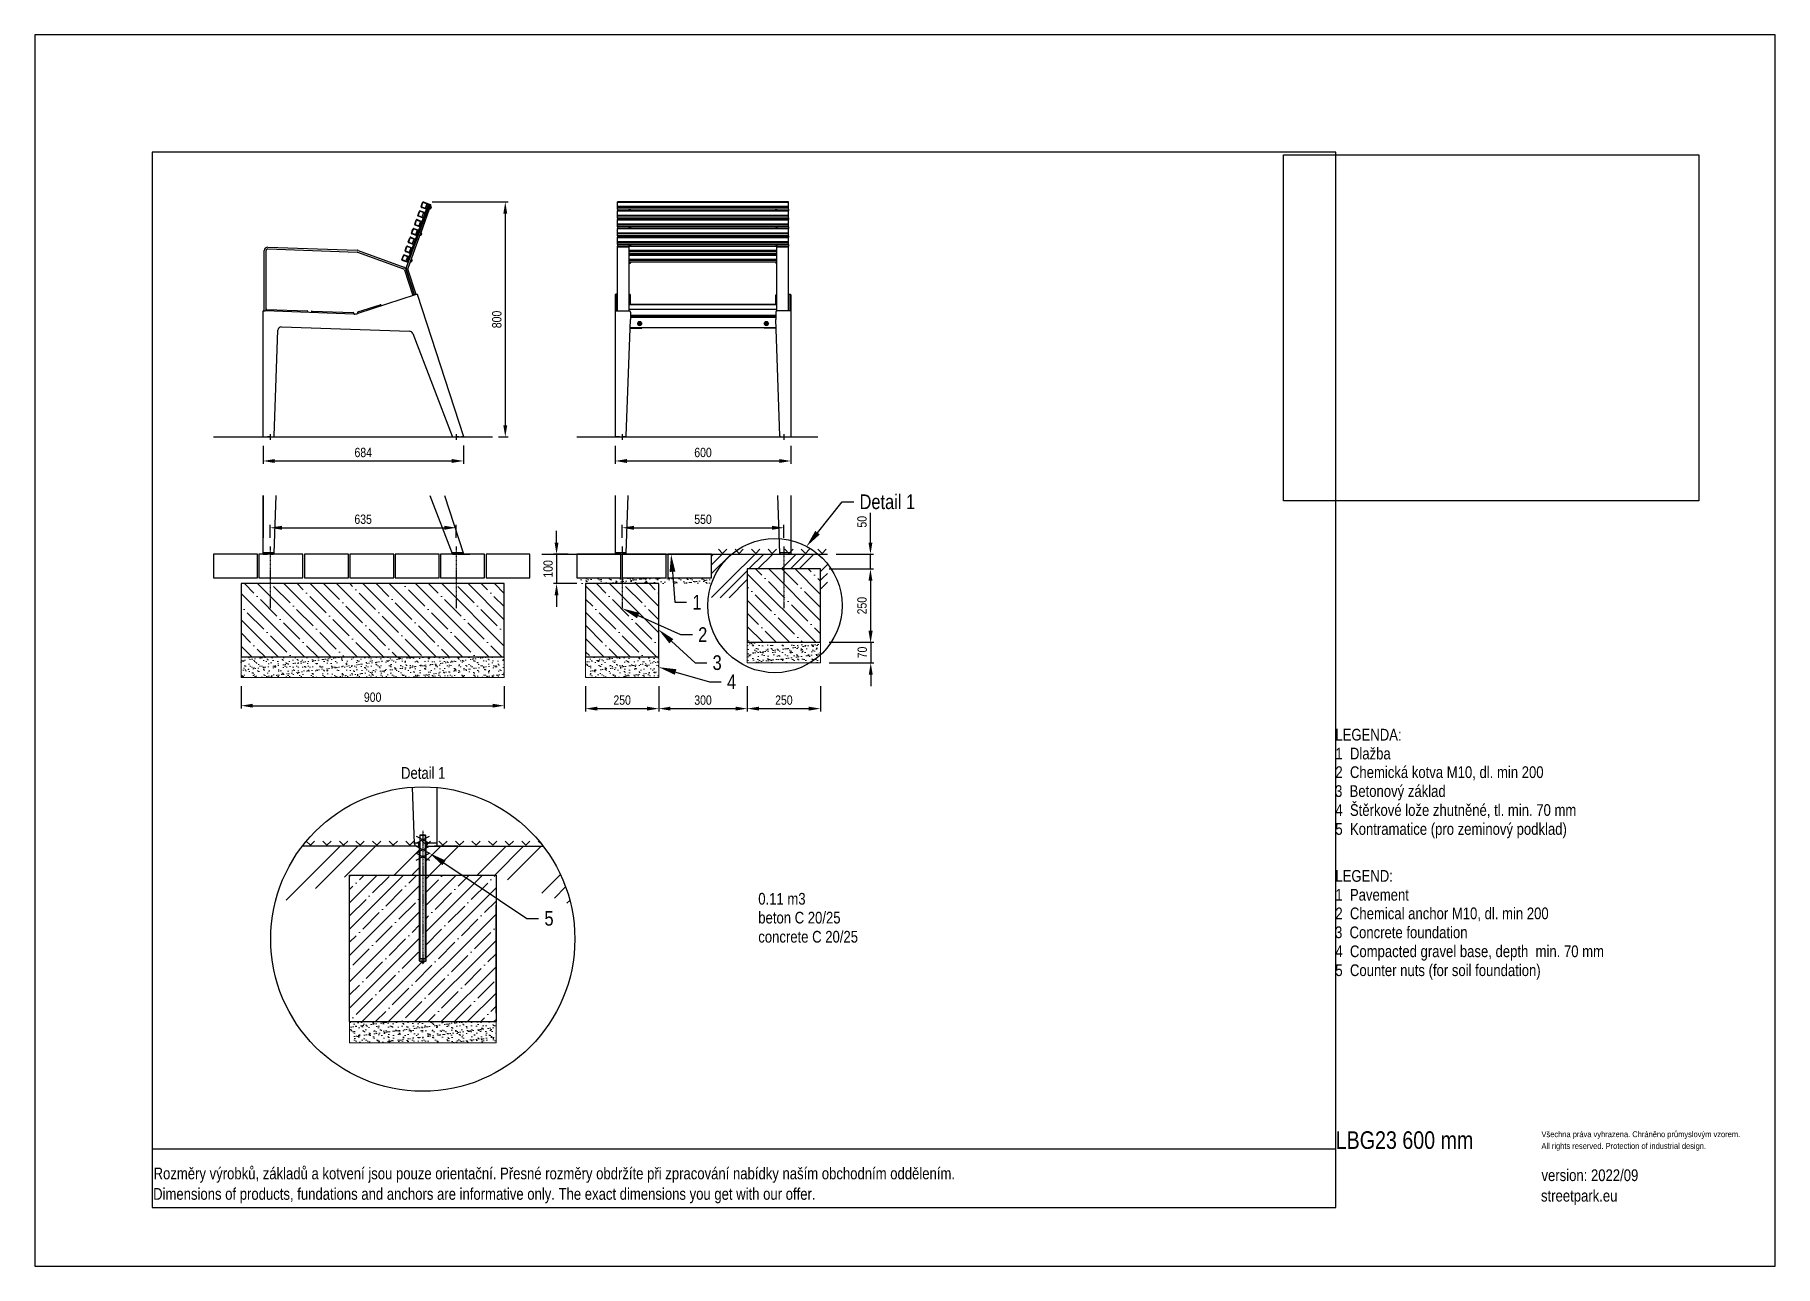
# Model space of a CAD drawing. Header units: millimetres. Extents: x 22162 to 28102, y 3160 to 7360.
import ezdxf
from ezdxf import colors
from ezdxf.entities.mleader import LeaderData, LeaderLine
from ezdxf.lldxf.tags import DXFTag
from ezdxf.math import Vec2, Vec3

# ---------------------------------------------------------------- set-up
doc = ezdxf.new("R2010")
doc.units = ezdxf.units.MM
doc.header["$LTSCALE"] = 0.3
doc.header["$XCLIPFRAME"] = 2
doc.linetypes.add('DashDot', pattern=[15, 9, -3, 0, -3])
doc.layers.add('Nekreslit', color=6, linetype='Continuous', plot=False)
doc.layers.add('SRAFY', color=251, linetype='Continuous', lineweight=13)
doc.styles.add('SEACAD_Arial', font='arial.ttf', dxfattribs={"width": 0.8})
tags = doc.linetypes.add('HIDDEN2', pattern=[4.7625, 3.175, -1.5875]).pattern_tags.tags
tags[6:7] = [DXFTag(74, 4), DXFTag(75, 0), DXFTag(340, '0'), DXFTag(46, 0.0), DXFTag(50, 0.0), DXFTag(44, 0.0), DXFTag(45, 0.0)]
tags[4:5] = [DXFTag(74, 4), DXFTag(75, 0), DXFTag(340, '0'), DXFTag(46, 0.0), DXFTag(50, 0.0), DXFTag(44, 0.0), DXFTag(45, 0.0)]
doc.dimstyles.new('ISO-25', dxfattribs={"dimtxt": 1.6, "dimasz": 2, "dimexe": 0.5, "dimexo": 1.5, "dimtad": 1, "dimdec": 0, "dimtxsty": 'SEACAD_Arial', "dimcen": 2, "dimadec": 0, "dimazin": 0, "dimtfac": 1, "dimtdec": 0, "dimtmove": 0, "dimatfit": 3, "dimfxl": 1, "dimarcsym": 0})
picture_1 = doc.add_image_def('image1.jpg', size_in_pixel=(1600, 1200))

msp = doc.modelspace()

# ---------------------------------------------------------------- texts
at = {"style": 'SEACAD_Arial', "width": 0.8}
for s, height, p in [('LEGENDA:', 40, (26601, 4952.4)), ('1  Dlažba', 40, (26601, 4888.1)), ('2  Chemická kotva M10, dl. min 200', 40, (26601, 4824.6)), ('3  Betonový základ', 40, (26599.8, 4760.1)), ('4  Štěrkové lože zhutněné, tl. min. 70 mm', 40, (26601, 4695.4)), ('5  Kontramatice (pro zeminový podklad)', 40, (26601, 4630.8)), ('LEGEND:', 40, (26601, 4470.7)), ('0.11 m3', 40, (24631.3, 4392.7)), ('1  Pavement', 40, (26601, 4406.4)), ('beton C 20/25', 40, (24631.3, 4328.4)), ('2  Chemical anchor M10, dl. min 200', 40, (26601, 4342.9)), ('concrete C 20/25', 40, (24631.3, 4263.2)), ('3  Concrete foundation', 40, (26599.8, 4278.3)), ('4  Compacted gravel base, depth  min. 70 mm', 40, (26601, 4213.6)), ('5  Counter nuts (for soil foundation)', 40, (26601, 4149)), ('LBG23 600 mm ', 60, (26602.1, 3559.6)), ('All rights reserved. Protection of industrial design.', 20, (27304.4, 3559.6)), ('Všechna práva vyhrazena. Chráněno průmyslovým vzorem.', 20, (27304.4, 3599.6)), ('Rozměry výrobků, základů a kotvení jsou pouze orientační. Přesné rozměry obdržíte při zpracování nabídky naším obchodním oddělením.', 39.9982, (22567.5, 3455.9)), ('version: 2022/09', 40, (27304.4, 3449.8)), ('Dimensions of products, fundations and anchors are informative only. The exact dimensions you get with our offer.', 39.9982, (22565.9, 3386)), ('streetpark.eu', 40, (27302.8, 3379.9))]:
    msp.add_text(s, height=height, dxfattribs=at).set_placement(p)
at = {"insert": (23412, 4861.9), "char_height": 40, "attachment_point": 1, "style": 'SEACAD_Arial'}
msp.add_mtext_dynamic_manual_height_columns('Detail 1', width=226.121, gutter_width=200, heights=[0], dxfattribs=at)

# ---------------------------------------------------------------- blocks, each defined once
blk = doc.blocks.new('*D141')
at = {"color": 0, "lineweight": -2, "transparency": 16777216}
for p, q in [((24166.7, 5644), (24166.7, 5688.2)), ((24206.7, 5678.2), (24678.7, 5678.2)), ((24718.7, 5644), (24718.7, 5688.2))]:
    blk.add_line(p, q, dxfattribs=at)
at = {"color": 0, "transparency": 16777216}
for points in [[(24206.7, 5684.9), (24206.7, 5671.5), (24166.7, 5678.2)], [(24678.7, 5684.9), (24678.7, 5671.5), (24718.7, 5678.2)]]:
    blk.add_solid(points, dxfattribs=at)
at = {"layer": 'Defpoints', "color": 0, "transparency": 16777216}
for p in [(24718.7, 5678.2), (24166.7, 5614), (24718.7, 5614)]:
    blk.add_point(p, dxfattribs=at)
at = {"color": 0, "transparency": 16777216, "insert": (24442.7, 5707), "char_height": 32, "attachment_point": 5, "style": 'SEACAD_Arial'}
blk.add_mtext('550', dxfattribs=at)
blk = doc.blocks.new('*D142')
at = {"color": 0, "lineweight": -2, "transparency": 16777216}
for p, q in [((24873.7, 5537.7), (25024.2, 5537.7)), ((25014.2, 5497.7), (25014.2, 5327.7)), ((24873.7, 5287.7), (25024.2, 5287.7))]:
    blk.add_line(p, q, dxfattribs=at)
at = {"color": 0, "transparency": 16777216}
for points in [[(25007.5, 5497.7), (25020.9, 5497.7), (25014.2, 5537.7)], [(25007.5, 5327.7), (25020.9, 5327.7), (25014.2, 5287.7)]]:
    blk.add_solid(points, dxfattribs=at)
at = {"layer": 'Defpoints', "color": 0, "transparency": 16777216}
for p in [(24843.7, 5537.7), (24843.7, 5287.7), (25014.2, 5287.7)]:
    blk.add_point(p, dxfattribs=at)
at = {"color": 0, "transparency": 16777216, "insert": (24985.4, 5412.7), "char_height": 32, "attachment_point": 5, "rotation": 90, "style": 'SEACAD_Arial'}
blk.add_mtext('250', dxfattribs=at)
blk = doc.blocks.new('*D143')
at = {"color": 0, "lineweight": -2, "transparency": 16777216}
for p, q in [((25015.2, 5327.7), (25015.2, 5367.7)), ((24873.7, 5287.7), (25025.2, 5287.7)), ((25015.2, 5287.7), (25015.2, 5217.7)), ((24873.7, 5217.7), (25025.2, 5217.7)), ((25015.2, 5177.7), (25015.2, 5137.7))]:
    blk.add_line(p, q, dxfattribs=at)
at = {"color": 0, "transparency": 16777216}
for points in [[(25008.5, 5327.7), (25021.8, 5327.7), (25015.2, 5287.7)], [(25008.5, 5177.7), (25021.8, 5177.7), (25015.2, 5217.7)]]:
    blk.add_solid(points, dxfattribs=at)
at = {"layer": 'Defpoints', "color": 0, "transparency": 16777216}
for p in [(24843.7, 5287.7), (24843.7, 5217.7), (25015.2, 5217.7)]:
    blk.add_point(p, dxfattribs=at)
at = {"color": 0, "transparency": 16777216, "insert": (24986.3, 5252.7), "char_height": 32, "attachment_point": 5, "rotation": 90, "style": 'SEACAD_Arial'}
blk.add_mtext('70', dxfattribs=at)
blk = doc.blocks.new('*D144')
at = {"color": 0, "lineweight": -2, "transparency": 16777216}
for p, q in [((24041.7, 5137.6), (24041.7, 5051.3)), ((24291.7, 5137.6), (24291.7, 5051.3)), ((24081.7, 5061.3), (24251.7, 5061.3))]:
    blk.add_line(p, q, dxfattribs=at)
at = {"color": 0, "transparency": 16777216}
for points in [[(24081.7, 5068), (24081.7, 5054.7), (24041.7, 5061.3)], [(24251.7, 5068), (24251.7, 5054.7), (24291.7, 5061.3)]]:
    blk.add_solid(points, dxfattribs=at)
at = {"layer": 'Defpoints', "color": 0, "transparency": 16777216}
for p in [(24041.7, 5167.6), (24291.7, 5167.6), (24291.7, 5061.3)]:
    blk.add_point(p, dxfattribs=at)
at = {"color": 0, "transparency": 16777216, "insert": (24166.7, 5090.2), "char_height": 32, "attachment_point": 5, "style": 'SEACAD_Arial'}
blk.add_mtext('250', dxfattribs=at)
blk = doc.blocks.new('*D145')
at = {"color": 0, "lineweight": -2, "transparency": 16777216}
for p, q in [((24593.7, 5137.6), (24593.7, 5051.3)), ((24843.7, 5137.6), (24843.7, 5051.3)), ((24633.7, 5061.3), (24803.7, 5061.3))]:
    blk.add_line(p, q, dxfattribs=at)
at = {"color": 0, "transparency": 16777216}
for points in [[(24633.7, 5068), (24633.7, 5054.7), (24593.7, 5061.3)], [(24803.7, 5068), (24803.7, 5054.7), (24843.7, 5061.3)]]:
    blk.add_solid(points, dxfattribs=at)
at = {"layer": 'Defpoints', "color": 0, "transparency": 16777216}
for p in [(24593.7, 5167.6), (24843.7, 5167.6), (24843.7, 5061.3)]:
    blk.add_point(p, dxfattribs=at)
at = {"color": 0, "transparency": 16777216, "insert": (24718.7, 5090.2), "char_height": 32, "attachment_point": 5, "style": 'SEACAD_Arial'}
blk.add_mtext('250', dxfattribs=at)
blk = doc.blocks.new('*D139')
at = {"color": 0, "lineweight": -2, "transparency": 16777216}
for p, q in [((24291.7, 5137.6), (24291.7, 5051.3)), ((24593.7, 5137.6), (24593.7, 5051.3)), ((24331.7, 5061.3), (24553.7, 5061.3))]:
    blk.add_line(p, q, dxfattribs=at)
at = {"color": 0, "transparency": 16777216}
for points in [[(24331.7, 5068), (24331.7, 5054.7), (24291.7, 5061.3)], [(24553.7, 5068), (24553.7, 5054.7), (24593.7, 5061.3)]]:
    blk.add_solid(points, dxfattribs=at)
at = {"layer": 'Defpoints', "color": 0, "transparency": 16777216}
for p in [(24291.7, 5167.6), (24593.7, 5167.6), (24593.7, 5061.3)]:
    blk.add_point(p, dxfattribs=at)
at = {"color": 0, "transparency": 16777216, "insert": (24442.7, 5090.2), "char_height": 32, "attachment_point": 5, "style": 'SEACAD_Arial'}
blk.add_mtext('300', dxfattribs=at)
blk = doc.blocks.new('*D140')
at = {"color": 0, "lineweight": -2, "transparency": 16777216}
for p, q in [((25014.2, 5627.9), (25014.2, 5729.5)), ((24897.2, 5587.9), (25024.2, 5587.9)), ((25014.2, 5537.7), (25014.2, 5587.9)), ((24873.7, 5537.7), (25024.2, 5537.7)), ((25014.2, 5497.7), (25014.2, 5457.7))]:
    blk.add_line(p, q, dxfattribs=at)
at = {"color": 0, "transparency": 16777216}
for points in [[(25007.5, 5627.9), (25020.9, 5627.9), (25014.2, 5587.9)], [(25007.5, 5497.7), (25020.9, 5497.7), (25014.2, 5537.7)]]:
    blk.add_solid(points, dxfattribs=at)
at = {"layer": 'Defpoints', "color": 0, "transparency": 16777216}
for p in [(24867.2, 5587.9), (25014.2, 5587.9), (24843.7, 5537.7)]:
    blk.add_point(p, dxfattribs=at)
at = {"color": 0, "transparency": 16777216, "insert": (24985.4, 5698.7), "char_height": 32, "attachment_point": 5, "rotation": 90, "style": 'SEACAD_Arial'}
blk.add_mtext('50', dxfattribs=at)
blk = doc.blocks.new('*D134')
at = {"color": 0, "lineweight": -2, "transparency": 16777216}
for p, q in [((22866.2, 5137.6), (22866.2, 5061.3)), ((23764.3, 5137.6), (23764.3, 5061.3)), ((22906.2, 5071.3), (23724.3, 5071.3))]:
    blk.add_line(p, q, dxfattribs=at)
at = {"color": 0, "transparency": 16777216}
for points in [[(22906.2, 5078), (22906.2, 5064.6), (22866.2, 5071.3)], [(23724.3, 5078), (23724.3, 5064.6), (23764.3, 5071.3)]]:
    blk.add_solid(points, dxfattribs=at)
at = {"layer": 'Defpoints', "color": 0, "transparency": 16777216}
for p in [(22866.2, 5167.6), (23764.3, 5167.6), (23764.3, 5071.3)]:
    blk.add_point(p, dxfattribs=at)
at = {"color": 0, "transparency": 16777216, "insert": (23315.2, 5100.1), "char_height": 32, "attachment_point": 5, "style": 'SEACAD_Arial'}
blk.add_mtext('900', dxfattribs=at)
blk = doc.blocks.new('*D135')
at = {"color": 0, "lineweight": -2, "transparency": 16777216}
for p, q in [((24142.7, 5957.9), (24142.7, 5896)), ((24742.7, 5957.9), (24742.7, 5896)), ((24182.7, 5906), (24702.7, 5906))]:
    blk.add_line(p, q, dxfattribs=at)
at = {"color": 0, "transparency": 16777216}
for points in [[(24182.7, 5912.7), (24182.7, 5899.3), (24142.7, 5906)], [(24702.7, 5912.7), (24702.7, 5899.3), (24742.7, 5906)]]:
    blk.add_solid(points, dxfattribs=at)
at = {"layer": 'Defpoints', "color": 0, "transparency": 16777216}
for p in [(24142.7, 5987.9), (24742.7, 5987.9), (24742.7, 5906)]:
    blk.add_point(p, dxfattribs=at)
at = {"color": 0, "transparency": 16777216, "insert": (24442.7, 5934.8), "char_height": 32, "attachment_point": 5, "style": 'SEACAD_Arial'}
blk.add_mtext('600', dxfattribs=at)
blk = doc.blocks.new('*D136')
at = {"color": 0, "lineweight": -2, "transparency": 16777216}
for p, q in [((22941.2, 5957.9), (22941.2, 5896)), ((23625.1, 5959), (23625.1, 5896)), ((22981.2, 5906), (23585.1, 5906))]:
    blk.add_line(p, q, dxfattribs=at)
at = {"color": 0, "transparency": 16777216}
for points in [[(22981.2, 5912.7), (22981.2, 5899.3), (22941.2, 5906)], [(23585.1, 5912.7), (23585.1, 5899.3), (23625.1, 5906)]]:
    blk.add_solid(points, dxfattribs=at)
at = {"layer": 'Defpoints', "color": 0, "transparency": 16777216}
for p in [(22941.2, 5987.9), (23625.1, 5989), (23625.1, 5906)]:
    blk.add_point(p, dxfattribs=at)
at = {"color": 0, "transparency": 16777216, "insert": (23283.1, 5934.8), "char_height": 32, "attachment_point": 5, "style": 'SEACAD_Arial'}
blk.add_mtext('684', dxfattribs=at)
blk = doc.blocks.new('*D137')
at = {"color": 0, "lineweight": -2, "transparency": 16777216}
for p, q in [((23518, 6789.5), (23777.9, 6789.5)), ((23767.9, 6749.5), (23767.9, 6027.9)), ((23745, 5987.9), (23777.9, 5987.9))]:
    blk.add_line(p, q, dxfattribs=at)
at = {"color": 0, "transparency": 16777216}
for points in [[(23761.2, 6749.5), (23774.5, 6749.5), (23767.9, 6789.5)], [(23761.2, 6027.9), (23774.5, 6027.9), (23767.9, 5987.9)]]:
    blk.add_solid(points, dxfattribs=at)
at = {"layer": 'Defpoints', "color": 0, "transparency": 16777216}
for p in [(23488, 6789.5), (23715, 5987.9), (23767.9, 5987.9)]:
    blk.add_point(p, dxfattribs=at)
at = {"color": 0, "transparency": 16777216, "insert": (23739, 6388.7), "char_height": 32, "attachment_point": 5, "rotation": 90, "style": 'SEACAD_Arial'}
blk.add_mtext('800', dxfattribs=at)
blk = doc.blocks.new('*D138')
at = {"color": 0, "lineweight": -2, "transparency": 16777216}
for p, q in [((22965.2, 5643.9), (22965.2, 5688.2)), ((23005.2, 5678.2), (23560.2, 5678.2)), ((23600.2, 5643.9), (23600.2, 5688.2))]:
    blk.add_line(p, q, dxfattribs=at)
at = {"color": 0, "transparency": 16777216}
for points in [[(23005.2, 5684.9), (23005.2, 5671.5), (22965.2, 5678.2)], [(23560.2, 5684.9), (23560.2, 5671.5), (23600.2, 5678.2)]]:
    blk.add_solid(points, dxfattribs=at)
at = {"layer": 'Defpoints', "color": 0, "transparency": 16777216}
for p in [(23600.2, 5678.2), (22965.2, 5613.9), (23600.2, 5613.9)]:
    blk.add_point(p, dxfattribs=at)
at = {"color": 0, "transparency": 16777216, "insert": (23282.7, 5707.1), "char_height": 32, "attachment_point": 5, "style": 'SEACAD_Arial'}
blk.add_mtext('635', dxfattribs=at)
blk = doc.blocks.new('*D146')
at = {"color": 0, "lineweight": -2, "transparency": 16777216}
for p, q in [((23942.8, 5627.9), (23942.8, 5667.9)), ((23982.2, 5587.9), (23932.8, 5587.9)), ((23942.8, 5587.9), (23942.8, 5488)), ((24011.7, 5488), (23932.8, 5488)), ((23942.8, 5448), (23942.8, 5408))]:
    blk.add_line(p, q, dxfattribs=at)
at = {"color": 0, "transparency": 16777216}
for points in [[(23936.2, 5627.9), (23949.5, 5627.9), (23942.8, 5587.9)], [(23936.2, 5448), (23949.5, 5448), (23942.8, 5488)]]:
    blk.add_solid(points, dxfattribs=at)
at = {"layer": 'Defpoints', "color": 0, "transparency": 16777216}
for p in [(24012.2, 5587.9), (23942.8, 5488), (24041.7, 5488)]:
    blk.add_point(p, dxfattribs=at)
at = {"color": 0, "transparency": 16777216, "insert": (23914, 5538), "char_height": 32, "attachment_point": 5, "rotation": 90, "style": 'SEACAD_Arial'}
blk.add_mtext('100', dxfattribs=at)

# ---------------------------------------------------------------- dimensions: what is measured, and where the dimension line sits
for base, p1, p2, override, picture, middle in [((23767.9, 5987.9), (23488, 6789.5), (23715, 5987.9), {"dimdec": 0, "dimrnd": 10}, '*D137', (23739, 6388.7)), ((25014.2, 5287.7), (24843.7, 5537.7), (24843.7, 5287.7), {"dimscale": 0}, '*D142', (24985.4, 5412.7)), ((25015.2, 5217.7), (24843.7, 5287.7), (24843.7, 5217.7), {"dimscale": 0, "dimtmove": 1}, '*D143', (24986.3, 5252.7))]:
    dim = msp.add_linear_dim(base=base, p1=p1, p2=p2, angle=90, dimstyle='ISO-25', override=override)
    dim.commit()
    dim.dimension.update_dxf_attribs({"geometry": picture, "text_midpoint": middle})
for base, p1, p2, picture, middle in [((23625.1, 5906), (22941.2, 5987.9), (23625.1, 5989), '*D136', (23283.1, 5934.8)), ((23600.2, 5678.2), (22965.2, 5613.9), (23600.2, 5613.9), '*D138', (23282.7, 5707.1))]:
    dim = msp.add_linear_dim(base=base, p1=p1, p2=p2, dimstyle='ISO-25')
    dim.commit()
    dim.dimension.update_dxf_attribs({"geometry": picture, "text_midpoint": middle})
for base, p1, p2, override, picture, middle in [((24742.7, 5906), (24142.7, 5987.9), (24742.7, 5987.9), {"dimrnd": 10}, '*D135', (24442.7, 5934.8)), ((24718.7, 5678.2), (24166.7, 5614), (24718.7, 5614), {"dimscale": 0, "dimrnd": 10}, '*D141', (24442.7, 5707)), ((23764.3, 5071.3), (22866.2, 5167.6), (23764.3, 5167.6), {"dimscale": 0, "dimrnd": 10, "dimtix": 0, "dimtofl": 1, "dimtmove": 0, "dimatfit": 3}, '*D134', (23315.2, 5100.1)), ((24291.7, 5061.3), (24041.7, 5167.6), (24291.7, 5167.6), {"dimscale": 0, "dimtix": 0, "dimtofl": 1, "dimtmove": 0, "dimatfit": 3}, '*D144', (24166.7, 5090.2)), ((24593.7, 5061.3), (24291.7, 5167.6), (24593.7, 5167.6), {"dimscale": 0, "dimrnd": 10, "dimtix": 0, "dimtofl": 1, "dimtmove": 0, "dimatfit": 3}, '*D139', (24442.7, 5090.2)), ((24843.7, 5061.3), (24593.7, 5167.6), (24843.7, 5167.6), {"dimscale": 0, "dimtix": 0, "dimtofl": 1, "dimtmove": 0, "dimatfit": 3}, '*D145', (24718.7, 5090.2))]:
    dim = msp.add_linear_dim(base=base, p1=p1, p2=p2, dimstyle='ISO-25', override=override)
    dim.commit()
    dim.dimension.update_dxf_attribs({"geometry": picture, "text_midpoint": middle})
for base, p1, p2, picture, middle in [((25014.2, 5587.9), (24843.7, 5537.7), (24867.2, 5587.9), '*D140', (24985.4, 5698.7)), ((23942.8, 5488), (24012.2, 5587.9), (24041.7, 5488), '*D146', (23914, 5538))]:
    dim = msp.add_linear_dim(base=base, p1=p1, p2=p2, angle=90, dimstyle='ISO-25')
    dim.commit()
    dim.dimension.update_dxf_attribs({"geometry": picture, "text_midpoint": middle})

# ---------------------------------------------------------------- hatches: boundary and pattern name
at = {"layer": 'SRAFY'}
h = msp.add_hatch(dxfattribs=at)
h.set_pattern_fill('TERACO', color=256, scale=20)
h.set_pattern_definition([(45, (16476.775, 273.29), (-28.28427, 28.28427), [20, -20]), (135, (16533.343, 273.29), (-28.28427, -28.28427), [20, -20])])
h.paths.add_polyline_path([(24472.2, 5587.9), (24472.2, 5611), (24867.2, 5611), (24867.2, 5588)])
h = msp.add_hatch(dxfattribs=at)
h.set_pattern_fill('GOST_GROUND', color=256, scale=10)
h.set_pattern_definition([(45, (16476.77, 273.29), (141.4214, -9e-15), [200]), (45, (16506.77, 273.29), (141.4214, -9e-15), [200]), (45, (16536.77, 273.29), (141.4214, -9e-15), [200])])
h.paths.add_polyline_path([(24593.7, 5440.3), (24472.2, 5439.2), (24472.2, 5586.9), (24867.2, 5587.9), (24867.2, 5440.5), (24843.7, 5440.5), (24843.7, 5537.7), (24593.7, 5537.7)])
h = msp.add_hatch(dxfattribs=at)
h.set_pattern_fill('ANSI35', color=256, scale=10, angle=90)
h.set_pattern_definition([(135, (16527.26, 27.59), (-44.9013, -44.9013), []), (135, (16527.26, 72.49), (-44.9013, -44.9013), [79.375, -15.875, 0, -15.875])])
h.paths.add_polyline_path([(24843.7, 5537.7), (24593.7, 5537.7), (24593.7, 5287.7), (24843.7, 5287.7)])
h = msp.add_hatch(dxfattribs=at)
h.set_pattern_fill('ANSI35', color=256, scale=10, angle=90)
h.set_pattern_definition([(135, (17476.775, -22.5), (-44.9013, -44.9013), []), (135, (17476.775, 22.4), (-44.9013, -44.9013), [79.375, -15.875, 0, -15.875])])
h.paths.add_polyline_path([(23764.3, 5487.6), (22941.2, 5487.9), (22941.2, 5237.6), (23614.2, 5237.6), (23614.2, 5237.6, -0.999998), (23614.2, 5237.6), (23764.3, 5237.6)])
h.paths.add_polyline_path([(22941.2, 5487.9), (22866.2, 5487.9), (22866.2, 5237.6), (22914.2, 5237.6, -2.414216), (22914.2, 5237.6), (22914.2, 5237.6), (22941.2, 5237.6)])
h = msp.add_hatch(dxfattribs=at)
h.set_pattern_fill('AR-SAND', color=256, scale=0.5)
h.set_pattern_definition([(37.5, (17476.775, 273.29), (-0.800016, 24.47066), [0, -19.304, 0, -21.59, 0, -20.6375]), (7.5, (17476.775, 273.29), (22.47616, 35.84126), [0, -10.414, 0, -17.399, 0, -6.6675]), (327.5, (17461.154, 273.29), (39.54962, 0.07186), [0, -6.35, 0, -22.86, 0, -29.845]), (317.5, (17461.154, 273.29), (38.17782, 11.14647), [0, -3.175, 0, -14.986, 0, -17.145])])
h.paths.add_polyline_path([(24012.2, 5507.9), (24012.2, 5488), (24042.8, 5487.9), (24162.7, 5487.8), (24162.7, 5507.9)])
h.paths.add_polyline_path([(24472.2, 5487.6), (24472.2, 5507.9), (24162.7, 5507.9), (24162.7, 5487.8), (24292.7, 5487.6)])
h = msp.add_hatch(dxfattribs=at)
h.set_pattern_fill('ANSI35', color=256, scale=10, angle=90)
h.set_pattern_definition([(135, (17420.76, -22.47), (-44.9013, -44.9013), []), (135, (17420.76, 22.43), (-44.9013, -44.9013), [79.375, -15.875, 0, -15.875])])
h.paths.add_polyline_path([(24041.7, 5488), (24041.7, 5237.6), (24291.7, 5237.6), (24291.7, 5487.6)])
h = msp.add_hatch(dxfattribs=at)
h.set_pattern_fill('AR-SAND', color=256, scale=0.5)
h.set_pattern_definition([(37.5, (16471.16, 758.94), (-0.800016, 24.47066), [0, -19.304, 0, -21.59, 0, -20.6375]), (7.5, (16471.16, 758.94), (22.47616, 35.84126), [0, -10.414, 0, -17.399, 0, -6.6675]), (327.5, (16455.54, 758.94), (39.54962, 0.07186), [0, -6.35, 0, -22.86, 0, -29.845]), (317.5, (16455.54, 758.94), (38.17782, 11.14647), [0, -3.175, 0, -14.986, 0, -17.145])])
h.paths.add_polyline_path([(24593.7, 5287.7), (24843.7, 5287.7), (24843.7, 5217.7), (24593.7, 5217.7)])
h = msp.add_hatch(dxfattribs=at)
h.set_pattern_fill('AR-SAND', color=256, scale=0.5)
h.set_pattern_definition([(37.5, (17476.775, -22.499), (-0.800016, 24.47066), [0, -19.304, 0, -21.59, 0, -20.6375]), (7.5, (17476.775, -22.5), (22.47616, 35.84126), [0, -10.414, 0, -17.399, 0, -6.6675]), (327.5, (17461.154, -22.499), (39.54962, 0.07186), [0, -6.35, 0, -22.86, 0, -29.845]), (317.5, (17461.154, -22.5), (38.17782, 11.14647), [0, -3.175, 0, -14.986, 0, -17.145])])
h.paths.add_polyline_path([(23764.3, 5167.6), (23764.3, 5237.6), (22866.2, 5237.6), (22866.2, 5167.6)])
h = msp.add_hatch(dxfattribs=at)
h.set_pattern_fill('AR-SAND', color=256, scale=0.5)
h.set_pattern_definition([(37.5, (17440.775, -22.499), (-0.800016, 24.47066), [0, -19.304, 0, -21.59, 0, -20.6375]), (7.5, (17440.775, -22.5), (22.47616, 35.84126), [0, -10.414, 0, -17.399, 0, -6.6675]), (327.5, (17425.154, -22.499), (39.54962, 0.07186), [0, -6.35, 0, -22.86, 0, -29.845]), (317.5, (17425.154, -22.5), (38.17782, 11.14647), [0, -3.175, 0, -14.986, 0, -17.145])])
h.paths.add_polyline_path([(24291.7, 5237.6), (24041.7, 5237.6), (24041.7, 5167.6), (24291.7, 5167.6)])
h = msp.add_hatch(dxfattribs=at)
h.set_pattern_fill('GOST_GROUND', color=256, scale=20)
h.set_pattern_definition([(45, (16007.2, 223.3), (282.8427, -2e-14), [400]), (45, (16067.2, 223.3), (282.8427, -2e-14), [400]), (45, (16127.2, 223.3), (282.8427, -2e-14), [400])])
edge = h.paths.add_edge_path()
edge.add_line((23476.2, 4592.5), (23454.2, 4592.5))
edge.add_line((23454.2, 4592.5), (23075.2, 4592.5))
edge.add_arc((23486.2, 4275.3), 519.1, 142.33693, 166.98753)
edge.add_line((22980.4, 4392.2), (23236.2, 4493.6))
edge.add_line((23236.2, 4493.6), (23476.2, 4493.6))
edge.add_line((23476.2, 4493.6), (23476.2, 4592.5))
edge = h.paths.add_edge_path()
edge.add_line((23897.1, 4592.5), (23518.2, 4592.5))
edge.add_line((23518.2, 4592.5), (23496.2, 4592.5))
edge.add_line((23496.2, 4592.5), (23496.2, 4493.6))
edge.add_line((23496.2, 4493.6), (23736.2, 4493.6))
edge.add_line((23736.2, 4493.6), (23992, 4392.2))
edge.add_arc((23486.2, 4275.3), 519.1, 13.01247, 37.66307)
h = msp.add_hatch(dxfattribs=at)
h.set_pattern_fill('TERACO', color=256, scale=20)
h.set_pattern_definition([(45, (15239.593, -722.22), (-28.28427, 28.28427), [20, -20]), (135, (15296.16, -722.22), (-28.28427, -28.28427), [20, -20])])
h.paths.add_polyline_path([(23084.4, 4592.4), (23084.4, 4615.5), (23888, 4615.5), (23888, 4592.4)])
h = msp.add_hatch(dxfattribs=at)
h.set_pattern_fill('ANSI35', color=256, scale=10, angle=0.00001)
h.set_pattern_definition([(45, (16007.19, 223.29), (-44.9013, 44.90127), []), (45, (16052.094, 223.29), (-44.9013, 44.90127), [79.375, -15.875, 0, -15.875])])
h.paths.add_polyline_path([(23736.2, 4493.6), (23496.2, 4493.6), (23496.2, 4201.2), (23476.2, 4201.2), (23476.2, 4493.6), (23236.2, 4493.6), (23236.2, 3993.6), (23736.2, 3993.6)])
h = msp.add_hatch(dxfattribs=at)
h.set_pattern_fill('AR-SAND', color=256, scale=0.5)
h.set_pattern_definition([(37.5, (16635.22, -1268.401), (-0.800016, 24.47066), [0, -19.304, 0, -21.59, 0, -20.6375]), (7.5, (16635.22, -1268.4), (22.47616, 35.84126), [0, -10.414, 0, -17.399, 0, -6.6675]), (327.5, (16619.6, -1268.4), (39.54962, 0.07186), [0, -6.35, 0, -22.86, 0, -29.845]), (317.5, (16619.6, -1268.4), (38.17782, 11.14647), [0, -3.175, 0, -14.986, 0, -17.145])])
h.paths.add_polyline_path([(23736.2, 3991.7), (23236.2, 3991.7), (23236.2, 3921.7), (23736.2, 3921.7)])

# ---------------------------------------------------------------- linework, layer by layer
at = {"color": 7, "linetype": 'Continuous'}
for p, q in [((23429.5, 6563.4), (23508.7, 6781.1)), ((23504.9, 6782.4), (23433.1, 6585.1)), ((23435.1, 6561.4), (23514, 6778.1)), ((23508.7, 6781.1), (23436.9, 6583.7)), ((23480.5, 6773.8), (23485.6, 6787.9)), ((23481.9, 6773.3), (23487, 6787.4)), ((23499, 6766), (23482.5, 6772)), ((23488.3, 6788), (23504.8, 6782)), ((23488.8, 6789.4), (23505.3, 6783.4)), ((23500, 6783.6), (23494.3, 6767.8)), ((23500.8, 6776.9), (23499.2, 6772.4)), ((23499.2, 6772.4), (23499.5, 6771.6)), ((23499.2, 6772.4), (23501, 6771.7)), ((23499.5, 6771.6), (23501.6, 6777.3)), ((23499.5, 6771.6), (23500.8, 6771.2)), ((23500, 6783.6), (23504.7, 6781.9)), ((23501.6, 6777.3), (23500.8, 6776.9)), ((23500.8, 6776.9), (23502.7, 6776.2)), ((23502.9, 6776.8), (23501.6, 6777.3)), ((23505.3, 6783.4), (23504.8, 6782)), ((23504.9, 6782.4), (23505.3, 6783.4)), ((23505.3, 6783.4), (23509, 6782)), ((23508.7, 6781.1), (23509, 6782)), ((23509, 6782), (23508.7, 6781.1)), ((23509, 6782), (23512.8, 6780.6)), ((23510.2, 6765.4), (23513.8, 6775.2)), ((23513.1, 6775.5), (23514, 6778.1)), ((23513.8, 6775.2), (23513.1, 6775.5)), ((23515.1, 6771.9), (23513.4, 6767)), ((23513.4, 6767.1), (23515.1, 6771.8)), ((24150.7, 6787.9), (24150.7, 6789.5)), ((24734.7, 6789.5), (24150.7, 6789.5)), ((24150.7, 6773.8), (24150.7, 6787.9)), ((24734.7, 6787.9), (24150.7, 6787.9)), ((24150.7, 6770.6), (24150.7, 6773.8)), ((24734.7, 6773.8), (24150.7, 6773.8)), ((24734.7, 6787.9), (24734.7, 6789.5)), ((24734.7, 6773.8), (24734.7, 6787.9)), ((24734.7, 6770.6), (24734.7, 6773.8)), ((23458.6, 6713.6), (23463.7, 6727.7)), ((23460, 6713.1), (23465.2, 6727.2)), ((23466.4, 6727.8), (23482.9, 6721.8)), ((23466.9, 6729.2), (23483.4, 6723.2)), ((23469.6, 6743.7), (23474.7, 6757.8)), ((23471, 6743.2), (23476.1, 6757.3)), ((23487.5, 6734.5), (23471.1, 6740.5)), ((23488, 6735.9), (23471.6, 6741.9)), ((23478.1, 6723.4), (23472.4, 6707.7)), ((23477.4, 6757.9), (23493.8, 6751.9)), ((23477.9, 6759.3), (23494.3, 6753.3)), ((23482.8, 6721.7), (23478.1, 6723.4)), ((23480.2, 6685.3), (23509.5, 6765.6)), ((23498.4, 6764.6), (23482, 6770.6)), ((23483.4, 6723.2), (23482.9, 6721.8)), ((23489.1, 6753.5), (23483.3, 6737.7)), ((23483.3, 6737.7), (23488, 6736)), ((23487.5, 6734.5), (23488, 6735.9)), ((23489.1, 6753.5), (23493.8, 6751.8)), ((23494.3, 6753.3), (23493.8, 6751.9)), ((23499, 6766.1), (23494.3, 6767.8)), ((23498.4, 6764.6), (23499, 6766)), ((23509.5, 6765.6), (23510.2, 6765.4)), ((24150.7, 6764.6), (24150.7, 6770.6)), ((24734.7, 6770.6), (24150.7, 6770.6)), ((24734.7, 6764.6), (24150.7, 6764.6)), ((24150.7, 6764.6), (24150.7, 6759.4)), ((24150.7, 6757.8), (24150.7, 6759.4)), ((24734.7, 6759.4), (24150.7, 6759.4)), ((24150.7, 6743.7), (24150.7, 6757.8)), ((24734.7, 6757.8), (24150.7, 6757.8)), ((24150.7, 6740.5), (24150.7, 6743.7)), ((24734.7, 6743.7), (24150.7, 6743.7)), ((24150.7, 6734.5), (24150.7, 6740.5)), ((24734.7, 6740.5), (24150.7, 6740.5)), ((24734.7, 6734.5), (24150.7, 6734.5)), ((24150.7, 6734.5), (24150.7, 6729.4)), ((24150.7, 6727.7), (24150.7, 6729.4)), ((24734.7, 6729.4), (24150.7, 6729.4)), ((24150.7, 6713.6), (24150.7, 6727.7)), ((24734.7, 6727.7), (24150.7, 6727.7)), ((24150.7, 6710.4), (24150.7, 6713.6)), ((24734.7, 6713.6), (24150.7, 6713.6)), ((24190.7, 6759.4), (24190.7, 6764.6)), ((24190.7, 6759.4), (24190.7, 6764.6)), ((24190.7, 6734.5), (24190.7, 6729.4)), ((24190.7, 6729.4), (24190.7, 6734.5)), ((24194.7, 6759.4), (24194.7, 6764.6)), ((24194.7, 6734.5), (24194.7, 6729.4)), ((24690.7, 6759.4), (24690.7, 6764.6)), ((24690.7, 6734.5), (24690.7, 6729.4)), ((24694.7, 6759.4), (24694.7, 6764.6)), ((24694.7, 6759.4), (24694.7, 6764.6)), ((24694.7, 6734.5), (24694.7, 6729.4)), ((24694.7, 6729.4), (24694.7, 6734.5)), ((24734.7, 6764.6), (24734.7, 6770.6)), ((24734.7, 6764.6), (24734.7, 6759.4)), ((24734.7, 6757.8), (24734.7, 6759.4)), ((24734.7, 6743.7), (24734.7, 6757.8)), ((24734.7, 6740.5), (24734.7, 6743.7)), ((24734.7, 6734.5), (24734.7, 6740.5)), ((24734.7, 6734.5), (24734.7, 6729.4)), ((24734.7, 6727.7), (24734.7, 6729.4)), ((24734.7, 6713.6), (24734.7, 6727.7)), ((24734.7, 6710.4), (24734.7, 6713.6)), ((23436.7, 6653.5), (23441.9, 6667.6)), ((23438.1, 6653), (23443.3, 6667.1)), ((23444.5, 6667.7), (23461, 6661.7)), ((23445.1, 6669.1), (23461.5, 6663.1)), ((23447.4, 6595.1), (23476.6, 6675.4)), ((23447.7, 6683.6), (23452.8, 6697.7)), ((23449.1, 6683), (23454.2, 6697.1)), ((23465.6, 6674.4), (23449.2, 6680.4)), ((23466.1, 6675.8), (23449.7, 6681.8)), ((23456.3, 6663.3), (23450.5, 6647.5)), ((23455.5, 6697.7), (23471.9, 6691.8)), ((23456, 6699.1), (23472.4, 6693.2)), ((23461, 6661.6), (23456.3, 6663.3)), ((23476.6, 6704.4), (23460.1, 6710.4)), ((23477.1, 6705.8), (23460.6, 6711.8)), ((23461.5, 6663.1), (23461, 6661.7)), ((23467.2, 6693.4), (23461.5, 6677.6)), ((23461.5, 6677.6), (23466.2, 6675.9)), ((23465.6, 6674.4), (23466.1, 6675.8)), ((23468, 6686.7), (23466.3, 6682.2)), ((23466.3, 6682.2), (23466.7, 6681.4)), ((23466.3, 6682.2), (23468.2, 6681.5)), ((23466.7, 6681.4), (23468.7, 6687.1)), ((23466.7, 6681.4), (23468, 6680.9)), ((23471.9, 6691.7), (23467.2, 6693.4)), ((23468.7, 6687.1), (23468, 6686.7)), ((23468, 6686.7), (23469.8, 6686)), ((23470.1, 6686.6), (23468.7, 6687.1)), ((23472.4, 6693.2), (23471.9, 6691.8)), ((23472.4, 6707.7), (23477.1, 6705.9)), ((23476.6, 6704.4), (23477.1, 6705.8)), ((23476.6, 6675.4), (23477.4, 6675.1)), ((23477.4, 6675.1), (23481, 6685)), ((23481, 6685), (23480.2, 6685.3)), ((23482.3, 6681.7), (23480.5, 6676.8)), ((23480.6, 6676.9), (23482.3, 6681.6)), ((24150.7, 6704.4), (24150.7, 6710.4)), ((24734.7, 6710.4), (24150.7, 6710.4)), ((24734.7, 6704.4), (24150.7, 6704.4)), ((24150.7, 6704.4), (24150.7, 6699.3)), ((24150.7, 6697.7), (24150.7, 6699.3)), ((24734.7, 6699.3), (24150.7, 6699.3)), ((24150.7, 6683.6), (24150.7, 6697.7)), ((24734.7, 6697.7), (24150.7, 6697.7)), ((24150.7, 6680.4), (24150.7, 6683.6)), ((24734.7, 6683.6), (24150.7, 6683.6)), ((24150.7, 6674.4), (24150.7, 6680.4)), ((24734.7, 6680.4), (24150.7, 6680.4)), ((24734.7, 6674.4), (24150.7, 6674.4)), ((24150.7, 6674.4), (24150.7, 6669.2)), ((24150.7, 6667.6), (24150.7, 6669.2)), ((24734.7, 6669.2), (24150.7, 6669.2)), ((24150.7, 6653.5), (24150.7, 6667.6)), ((24734.7, 6667.6), (24150.7, 6667.6)), ((24150.7, 6650.3), (24150.7, 6653.5)), ((24734.7, 6653.5), (24150.7, 6653.5)), ((24190.7, 6704.4), (24190.7, 6699.3)), ((24190.7, 6699.3), (24190.7, 6704.4)), ((24190.7, 6674.4), (24190.7, 6669.2)), ((24190.7, 6669.2), (24190.7, 6674.4)), ((24194.7, 6704.4), (24194.7, 6699.3)), ((24194.7, 6674.4), (24194.7, 6669.2)), ((24690.7, 6704.4), (24690.7, 6699.3)), ((24690.7, 6674.4), (24690.7, 6669.2)), ((24694.7, 6704.4), (24694.7, 6699.3)), ((24694.7, 6699.3), (24694.7, 6704.4)), ((24694.7, 6674.4), (24694.7, 6669.2)), ((24694.7, 6669.2), (24694.7, 6674.4)), ((24734.7, 6704.4), (24734.7, 6710.4)), ((24734.7, 6704.4), (24734.7, 6699.3)), ((24734.7, 6697.7), (24734.7, 6699.3)), ((24734.7, 6683.6), (24734.7, 6697.7)), ((24734.7, 6680.4), (24734.7, 6683.6)), ((24734.7, 6674.4), (24734.7, 6680.4)), ((24734.7, 6674.4), (24734.7, 6669.2)), ((24734.7, 6667.6), (24734.7, 6669.2)), ((24734.7, 6653.5), (24734.7, 6667.6)), ((24734.7, 6650.3), (24734.7, 6653.5)), ((22945.2, 6417.8), (22945.2, 6623.4)), ((22951.2, 6417.6), (22951.2, 6623.4)), ((22957.4, 6629.4), (23261.9, 6618.8)), ((22957.6, 6635.4), (23262.1, 6624.8)), ((23263.7, 6618.4), (23419.9, 6561.5)), ((23265.8, 6624), (23422, 6567.2)), ((23414.8, 6593.3), (23420, 6607.4)), ((23416.2, 6592.8), (23421.4, 6606.9)), ((23422.7, 6607.5), (23439.1, 6601.5)), ((23423.2, 6608.9), (23439.6, 6603)), ((23425.8, 6623.4), (23430.9, 6637.5)), ((23427.2, 6622.9), (23432.3, 6637)), ((23443.7, 6614.2), (23427.3, 6620.2)), ((23444.2, 6615.6), (23427.8, 6621.6)), ((23434.4, 6603.2), (23428.6, 6587.4)), ((23435.1, 6596.5), (23433.5, 6592)), ((23433.6, 6637.6), (23450, 6631.6)), ((23433.9, 6591.2), (23435.9, 6596.8)), ((23434.1, 6639), (23450.6, 6633)), ((23439.1, 6601.4), (23434.4, 6603.2)), ((23435.9, 6596.8), (23435.1, 6596.5)), ((23435.1, 6596.5), (23437, 6595.8)), ((23437.2, 6596.4), (23435.9, 6596.8)), ((23454.7, 6644.3), (23438.2, 6650.3)), ((23455.2, 6645.7), (23438.7, 6651.7)), ((23439.6, 6603), (23439.1, 6601.5)), ((23445.3, 6633.2), (23439.6, 6617.4)), ((23439.6, 6617.4), (23444.3, 6615.7)), ((23443.7, 6614.2), (23444.2, 6615.6)), ((23444.5, 6584.9), (23448.1, 6594.8)), ((23450, 6631.5), (23445.3, 6633.2)), ((23448.1, 6594.8), (23447.4, 6595.1)), ((23450.6, 6633), (23450, 6631.6)), ((23450.5, 6647.5), (23455.2, 6645.8)), ((23454.7, 6644.3), (23455.2, 6645.7)), ((24150.7, 6644.3), (24150.7, 6650.3)), ((24734.7, 6650.3), (24150.7, 6650.3)), ((24734.7, 6644.3), (24150.7, 6644.3)), ((24150.7, 6644.3), (24150.7, 6639.2)), ((24150.7, 6637.5), (24150.7, 6639.2)), ((24734.7, 6639.2), (24150.7, 6639.2)), ((24150.7, 6635.4), (24150.7, 6637.5)), ((24734.7, 6637.5), (24150.7, 6637.5)), ((24150.7, 6623.4), (24150.7, 6635.4)), ((24190.7, 6635.4), (24150.7, 6635.4)), ((24150.7, 6417.8), (24150.7, 6623.4)), ((24150.7, 6563.4), (24150.7, 6620.2)), ((24190.7, 6644.3), (24190.7, 6639.2)), ((24190.7, 6639.2), (24190.7, 6644.3)), ((24190.7, 6623.4), (24190.7, 6635.4)), ((24694.7, 6623.4), (24190.7, 6623.4)), ((24190.7, 6417.8), (24190.7, 6623.4)), ((24694.7, 6620.2), (24190.7, 6620.2)), ((24694.7, 6614.2), (24190.7, 6614.2)), ((24694.7, 6609.1), (24190.7, 6609.1)), ((24694.7, 6607.4), (24190.7, 6607.4)), ((24194.7, 6644.3), (24194.7, 6639.2)), ((24194.7, 6614.2), (24194.7, 6609.1)), ((24690.7, 6644.3), (24690.7, 6639.2)), ((24690.7, 6614.2), (24690.7, 6609.1)), ((24694.7, 6644.3), (24694.7, 6639.2)), ((24694.7, 6639.2), (24694.7, 6644.3)), ((24694.7, 6623.4), (24694.7, 6635.4)), ((24734.7, 6635.4), (24694.7, 6635.4)), ((24694.7, 6417.8), (24694.7, 6623.4)), ((24734.7, 6644.3), (24734.7, 6650.3)), ((24734.7, 6644.3), (24734.7, 6639.2)), ((24734.7, 6637.5), (24734.7, 6639.2)), ((24734.7, 6635.4), (24734.7, 6637.5)), ((24734.7, 6623.4), (24734.7, 6635.4)), ((24734.7, 6417.8), (24734.7, 6623.4)), ((23432.8, 6584.2), (23416.3, 6590.1)), ((23433.3, 6585.6), (23416.8, 6591.6)), ((23423.6, 6557.8), (23452.1, 6470)), ((23428.6, 6587.4), (23433.3, 6585.7)), ((23429.3, 6559.6), (23457.8, 6471.8)), ((23457.7, 6471.8), (23429.4, 6558.9)), ((23429.5, 6563.4), (23436.5, 6582.8)), ((23432.8, 6584.2), (23433.3, 6585.6)), ((23432.8, 6584.2), (23433.1, 6585.1)), ((23436.5, 6582.8), (23432.8, 6584.2)), ((23433.5, 6592), (23433.9, 6591.2)), ((23433.5, 6592), (23435.4, 6591.3)), ((23433.9, 6591.2), (23435.2, 6590.7)), ((23435.1, 6561.4), (23443.8, 6585.2)), ((23463.4, 6473.6), (23435.1, 6560.7)), ((23463.4, 6473.6), (23435.1, 6560.7)), ((23436.9, 6583.7), (23436.5, 6582.8)), ((23443.8, 6585.2), (23444.5, 6584.9)), ((23449.5, 6591.5), (23447.7, 6586.6)), ((23447.7, 6586.7), (23449.4, 6591.4)), ((24150.7, 6558.9), (24150.7, 6563.4)), ((24150.7, 6563.4), (24150.7, 6563.4)), ((24150.7, 6558.9), (24150.7, 6558.9)), ((24150.7, 6462.9), (24150.7, 6558.9)), ((24694.7, 6593.3), (24190.7, 6593.3)), ((24694.7, 6590.1), (24190.7, 6590.1)), ((24694.7, 6584.2), (24190.7, 6584.2)), ((24190.7, 6584.2), (24194.7, 6584.2)), ((24190.7, 6581.4), (24194.7, 6581.4)), ((24190.7, 6581.3), (24194.7, 6581.3)), ((24194.7, 6584.2), (24194.7, 6581.4)), ((24194.7, 6581.3), (24194.7, 6581.4)), ((24690.7, 6584.2), (24690.7, 6581.4)), ((24690.7, 6584.2), (24694.7, 6584.2)), ((24690.7, 6581.4), (24694.7, 6581.4)), ((24690.7, 6581.4), (24690.7, 6581.3)), ((24690.7, 6581.3), (24694.7, 6581.3)), ((23467.2, 6474.9), (23460.8, 6472.8)), ((23467.2, 6474.9), (23625.1, 5989)), ((24150.7, 6474.9), (24149.4, 6474.9)), ((24734.7, 6474.9), (24736, 6474.9)), ((22941.2, 5987.9), (22941.2, 6417.8)), ((22943.2, 6417.8), (22941.2, 6417.8)), ((22946, 6417.8), (22943.2, 6417.8)), ((23250.9, 6407.1), (22947.9, 6417.7)), ((22954.3, 6422.5), (22951.3, 6422.6)), ((22954.3, 6422.5), (23092.2, 6417.7)), ((23094, 6412.6), (23094.1, 6415.6)), ((23108.2, 6417.1), (23249.1, 6412.2)), ((23460.8, 6472.8), (23264.7, 6409.1)), ((23265.1, 6414.4), (23341.2, 6439.1)), ((23344.7, 6435), (23343.7, 6437.8)), ((24142.7, 6472.8), (24142.7, 6417.7)), ((24142.7, 6417.7), (24142.7, 5987.9)), ((24144.7, 6417.8), (24149.4, 6417.8)), ((24146.7, 6472.8), (24146.7, 6417.8)), ((24150.7, 6473.6), (24149.4, 6473.6)), ((24149.4, 6417.8), (24190.7, 6417.8)), ((24190.7, 6439.2), (24190.7, 6454.4)), ((24694.7, 6439.2), (24190.7, 6439.2)), ((24694.7, 6439.1), (24190.7, 6439.1)), ((24694.7, 6422.6), (24190.7, 6422.6)), ((24194.7, 6469.8), (24194.7, 6471.1)), ((24194.7, 6439.2), (24194.7, 6469.8)), ((24690.7, 6469.8), (24690.7, 6471.1)), ((24690.7, 6439.2), (24690.7, 6469.8)), ((24736, 6417.8), (24694.7, 6417.8)), ((24734.7, 6473.6), (24736, 6473.6)), ((24740.7, 6417.8), (24736, 6417.8)), ((24738.7, 6472.8), (24738.7, 6417.8)), ((24742.7, 6472.8), (24742.7, 6417.7)), ((24742.7, 6417.7), (24742.7, 5987.9)), ((23004.3, 6363.7), (23441.2, 6348.5)), ((23106, 6412.2), (23106.1, 6415.2)), ((23251, 6410.1), (23250.9, 6407.1)), ((23263.9, 6411.9), (23264.8, 6409.1)), ((24180.9, 5991.8), (24194.7, 6388.9)), ((24691.7, 6359.9), (24193.7, 6359.9)), ((24691.7, 6359.7), (24193.7, 6359.7)), ((24193.7, 6359.7), (24232.7, 6359.7)), ((24193.7, 6359.5), (24232.7, 6359.5)), ((24194.7, 6413.8), (24194.7, 6388.9)), ((24194.7, 6403.7), (24690.7, 6403.7)), ((24690.7, 6401.6), (24194.7, 6401.6)), ((24194.7, 6396.7), (24690.7, 6396.7)), ((24194.7, 6396.7), (24690.7, 6396.7)), ((24690.7, 6396.1), (24194.7, 6396.1)), ((24219.7, 6374.9), (24219.7, 6374.9)), ((24223.8, 6375), (24223.8, 6375)), ((24223.8, 6375), (24223.8, 6375)), ((24225.3, 6377.5), (24225.3, 6377.4)), ((24225.3, 6377.5), (24225.3, 6377.4)), ((24225.3, 6377.5), (24225.3, 6377.5)), ((24225.3, 6377.4), (24225.3, 6377.4)), ((24225.3, 6372.5), (24225.3, 6372.5)), ((24228.2, 6377.5), (24228.2, 6377.4)), ((24228.2, 6377.5), (24228.2, 6377.4)), ((24228.2, 6377.5), (24228.2, 6377.5)), ((24228.2, 6377.4), (24228.2, 6377.4)), ((24228.2, 6372.5), (24228.2, 6372.5)), ((24229.6, 6375), (24229.6, 6375)), ((24229.6, 6375), (24229.6, 6375)), ((24232.7, 6359.5), (24232.7, 6359.7)), ((24233.7, 6374.9), (24233.7, 6374.9)), ((24651.7, 6374.9), (24651.7, 6374.9)), ((24691.7, 6359.7), (24652.7, 6359.7)), ((24652.7, 6359.7), (24652.7, 6359.5)), ((24691.7, 6359.5), (24652.7, 6359.5)), ((24655.8, 6375), (24655.8, 6375)), ((24655.8, 6375), (24655.8, 6375)), ((24657.3, 6377.5), (24657.3, 6377.4)), ((24657.3, 6377.5), (24657.3, 6377.4)), ((24657.3, 6377.5), (24657.3, 6377.5)), ((24657.3, 6377.4), (24657.3, 6377.4)), ((24657.3, 6372.5), (24657.3, 6372.5)), ((24660.2, 6377.5), (24660.2, 6377.4)), ((24660.2, 6377.5), (24660.2, 6377.4)), ((24660.2, 6377.5), (24660.2, 6377.5)), ((24660.2, 6377.4), (24660.2, 6377.4)), ((24660.2, 6372.5), (24660.2, 6372.5)), ((24661.6, 6375), (24661.6, 6375)), ((24661.6, 6375), (24661.6, 6375)), ((24665.7, 6374.9), (24665.7, 6374.9)), ((24690.7, 6413.8), (24690.7, 6388.9)), ((24704.6, 5991.8), (24690.7, 6388.9)), ((22979.3, 5991.8), (22991.9, 6352.1)), ((23452, 6340.8), (23586.4, 5990.5)), ((22772.2, 5987.9), (23724.2, 5987.9)), ((22941.2, 5987.9), (22947.9, 5987.9)), ((22947.9, 5987.9), (22956, 5987.9)), ((22956.2, 5987.9), (22956, 5987.9)), ((22964.2, 5987.9), (22956.2, 5987.9)), ((22964.4, 5987.9), (22964.2, 5987.9)), ((22964.4, 5987.9), (22975.3, 5987.9)), ((23589.9, 5988), (23589.9, 5987.9)), ((23590.2, 5987.9), (23600.7, 5987.9)), ((23600.9, 5987.9), (23600.7, 5987.9)), ((23608.9, 5987.9), (23600.9, 5987.9)), ((23609.1, 5987.9), (23608.9, 5987.9)), ((23609.1, 5987.9), (23618.4, 5987.9)), ((23623.2, 5988.4), (23625.1, 5989)), ((24012.2, 5987.9), (24834.1, 5987.9)), ((24149.4, 5987.9), (24142.7, 5987.9)), ((24157.5, 5987.9), (24149.4, 5987.9)), ((24157.5, 5987.9), (24157.7, 5987.9)), ((24157.7, 5987.9), (24165.7, 5987.9)), ((24165.7, 5987.9), (24165.9, 5987.9)), ((24176.9, 5987.9), (24165.9, 5987.9)), ((24708.6, 5987.9), (24742.7, 5987.9)), ((22941.2, 5787.9), (22941.2, 5643.9)), ((22941.2, 5587.9), (22941.2, 5787.9)), ((22979.3, 5591.8), (22986.2, 5787.9)), ((23510.7, 5787.9), (23586.4, 5590.5)), ((23560.4, 5787.9), (23625.1, 5589)), ((24142.7, 5787.9), (24142.7, 5587.9)), ((24180.9, 5591.8), (24187.7, 5787.9)), ((24704.6, 5591.8), (24697.7, 5787.9)), ((24742.7, 5787.9), (24742.7, 5587.9)), ((22922.2, 5587.9), (22772.2, 5587.9)), ((22772.2, 5587.9), (22772.2, 5507.9)), ((22922.2, 5507.9), (22922.2, 5587.9)), ((23077.2, 5587.9), (22927.2, 5587.9)), ((22927.2, 5587.9), (22927.2, 5507.9)), ((22941.2, 5587.9), (22947.9, 5587.9)), ((22947.9, 5587.9), (22956, 5587.9)), ((22964.4, 5587.9), (22975.3, 5587.9)), ((23077.2, 5507.9), (23077.2, 5587.9)), ((23232.2, 5587.9), (23082.2, 5587.9)), ((23082.2, 5587.9), (23082.2, 5507.9)), ((23232.2, 5507.9), (23232.2, 5587.9)), ((23387.2, 5587.9), (23237.2, 5587.9)), ((23237.2, 5587.9), (23237.2, 5507.9)), ((23387.2, 5507.9), (23387.2, 5587.9)), ((23542.2, 5587.9), (23392.2, 5587.9)), ((23392.2, 5587.9), (23392.2, 5507.9)), ((23542.2, 5507.9), (23542.2, 5587.9)), ((23697.2, 5587.9), (23547.2, 5587.9)), ((23547.2, 5587.9), (23547.2, 5507.9)), ((23589.9, 5588), (23589.9, 5587.9)), ((23590.2, 5587.9), (23600.7, 5587.9)), ((23609.1, 5587.9), (23608.9, 5587.9)), ((23609.1, 5587.9), (23618.4, 5587.9)), ((23623.2, 5588.4), (23625.1, 5589)), ((23697.2, 5507.9), (23697.2, 5587.9)), ((23852.2, 5587.9), (23702.2, 5587.9)), ((23702.2, 5587.9), (23702.2, 5507.9)), ((23852.2, 5507.9), (23852.2, 5587.9)), ((24162.2, 5587.9), (24012.2, 5587.9)), ((24012.2, 5587.9), (24012.2, 5507.9)), ((24149.4, 5587.9), (24142.7, 5587.9)), ((24157.5, 5587.9), (24149.4, 5587.9)), ((24157.5, 5587.9), (24157.7, 5587.9)), ((24157.7, 5587.9), (24165.7, 5587.9)), ((24162.2, 5507.9), (24162.2, 5587.9)), ((24176.9, 5587.9), (24165.9, 5587.9)), ((24317.2, 5587.9), (24167.2, 5587.9)), ((24167.2, 5587.9), (24167.2, 5507.9)), ((24317.2, 5507.9), (24317.2, 5587.9)), ((24472.2, 5587.9), (24322.2, 5587.9)), ((24322.2, 5587.9), (24322.2, 5507.9)), ((24472.2, 5507.9), (24472.2, 5587.9)), ((24708.6, 5587.9), (24719.5, 5587.9)), ((24719.7, 5587.9), (24719.5, 5587.9)), ((24727.9, 5587.9), (24727.7, 5587.9)), ((24727.9, 5587.9), (24736, 5587.9)), ((24736, 5587.9), (24742.7, 5587.9)), ((22772.2, 5507.9), (22922.2, 5507.9)), ((22927.2, 5507.9), (23077.2, 5507.9)), ((23082.2, 5507.9), (23232.2, 5507.9)), ((23237.2, 5507.9), (23387.2, 5507.9)), ((23392.2, 5507.9), (23542.2, 5507.9)), ((23547.2, 5507.9), (23697.2, 5507.9)), ((23702.2, 5507.9), (23852.2, 5507.9)), ((24012.2, 5507.9), (24162.2, 5507.9)), ((24167.2, 5507.9), (24317.2, 5507.9)), ((24322.2, 5507.9), (24472.2, 5507.9)), ((23457.9, 4600.2), (23451.2, 4793.2)), ((23534.2, 4792.2), (23534.2, 4592.5)), ((23465.9, 4592.5), (23476.2, 4592.5)), ((23236.2, 3993.6), (23236.2, 4493.6)), ((23236.2, 4493.6), (23476.2, 4493.6)), ((23476.2, 4493.6), (23736.2, 4493.6)), ((23736.2, 4493.6), (23736.2, 3993.6)), ((23736.2, 4271.2), (23736.2, 4391.2)), ((23736.2, 4022.9), (23736.2, 4391.2)), ((23236.2, 3993.6), (23736.2, 3993.6))]:
    msp.add_line(p, q, dxfattribs=at)
at = {"color": 0, "linetype": 'DashDot', "ltscale": 0.1}
for p, q in [((22965.2, 5997.9), (22965.2, 5977.9)), ((23600.2, 5997.9), (23600.2, 5977.9)), ((24166.7, 5997.9), (24166.7, 5977.9)), ((24718.7, 5997.9), (24718.7, 5977.9))]:
    msp.add_line(p, q, dxfattribs=at)
at = {"linetype": 'HIDDEN2'}
for p, q in [((22979.4, 5592.9), (22941.4, 5592.9)), ((23623.8, 5592.9), (23585.5, 5592.9)), ((24180.9, 5592.9), (24142.9, 5592.9)), ((24742.7, 5592.9), (24704.5, 5592.9))]:
    msp.add_line(p, q, dxfattribs=at)
for p, q in [((22986.7, 5587.9), (22946.7, 5587.9)), ((23605.1, 5587.9), (23646.7, 5587.9)), ((23892.2, 5587.9), (24867.2, 5587.9)), ((22772.2, 5507.9), (22914.2, 5507.9)), ((23465.9, 4592.5), (23075.2, 4592.5)), ((23463.7, 4626.8), (23508.7, 4602.8)), ((23463.7, 4602.8), (23508.7, 4626.8)), ((23463.7, 4592.5), (23508.7, 4568.5)), ((23463.7, 4568.5), (23508.7, 4592.5)), ((23477.8, 4630.5), (23494.6, 4630.5)), ((23496.2, 4592.5), (23897.1, 4592.5)), ((23606.2, 4592.5), (23526.2, 4592.5)), ((23463.7, 4568.5), (23508.7, 4544.5)), ((23463.7, 4544.5), (23508.7, 4568.5)), ((23474.2, 4201.2), (23486.2, 4194.2)), ((23498.2, 4201.2), (23486.2, 4194.2))]:
    msp.add_line(p, q)
at = {"linetype": 'DashDot', "lineweight": 30}
for p, q in [((22965.2, 5613.9), (22965.2, 5403.3)), ((23600.2, 5613.9), (23600.2, 5403.3)), ((24166.7, 5614), (24166.7, 5403.3)), ((24718.7, 5614), (24718.7, 5403.3)), ((23486.2, 4644.5), (23486.2, 4189.8))]:
    msp.add_line(p, q, dxfattribs=at)
at = {"lineweight": 15}
for p, q in [((24142.7, 5587.9), (24192.7, 5587.9)), ((23477.8, 4630.5), (23477.8, 4207.2)), ((23494.6, 4207.2), (23494.6, 4630.5)), ((23636.2, 4592.5), (23536.2, 4592.5))]:
    msp.add_line(p, q, dxfattribs=at)
at = {"linetype": 'HIDDEN2', "ltscale": 0.1}
for p, q in [((23476.2, 4602.5), (23457.8, 4602.5)), ((23534.2, 4602.5), (23496.2, 4602.5))]:
    msp.add_line(p, q, dxfattribs=at)
at = {"color": 7, "linetype": 'HIDDEN2', "ltscale": 0.1}
for p, q in [((23472.2, 4602.5), (23472.2, 4592.5)), ((23500.2, 4592.5), (23500.2, 4602.5))]:
    msp.add_line(p, q, dxfattribs=at)
at = {"color": 7, "linetype": 'HIDDEN2'}
for p, q in [((23474.2, 4592.5), (23474.2, 4392.2)), ((23477.8, 4630.5), (23476.2, 4628.9)), ((23496.2, 4628.9), (23476.2, 4628.9)), ((23476.2, 4592.5), (23476.2, 4592.4)), ((23496.2, 4628.9), (23494.6, 4630.5)), ((23496.2, 4592.4), (23496.2, 4592.5)), ((23498.2, 4392.2), (23498.2, 4592.5)), ((23474.2, 4392.2), (23474.2, 4201.2)), ((23498.2, 4201.2), (23498.2, 4392.2)), ((23474.2, 4201.2), (23498.2, 4201.2)), ((23476.2, 4208.8), (23496.2, 4208.8)), ((23476.2, 4208.8), (23477.8, 4207.2)), ((23486.2, 4207.2), (23477.8, 4207.2)), ((23494.6, 4207.2), (23486.2, 4207.2)), ((23494.6, 4207.2), (23496.2, 4208.8))]:
    msp.add_line(p, q, dxfattribs=at)
at = {"color": 7}
for p, q in [((23476.2, 4628.9), (23476.2, 4208.8)), ((23496.2, 4208.8), (23496.2, 4628.9))]:
    msp.add_line(p, q, dxfattribs=at)
for points in [[(24593.7, 5287.7), (24843.7, 5287.7), (24843.7, 5537.7), (24593.7, 5537.7)], [(22866.2, 5237.6), (23764.3, 5237.6), (23764.3, 5487.6), (22866.2, 5487.9)], [(24041.7, 5237.6), (24291.7, 5237.6), (24291.7, 5487.6), (24041.7, 5488)]]:
    msp.add_lwpolyline(points, close=True)
at = {"color": 7, "linetype": 'Continuous'}
for centre, radius in [((23006.2, 5587.9), 0.01), ((23522.2, 5587.9), 0.01), ((23832.2, 5587.9), 0.01), ((24867.2, 5587.9), 0.01), ((24867.2, 5587.9), 0.01), ((22914.2, 5237.6), 0.01), ((23614.2, 5237.6), 0.01), ((24292.8, 5237.6), 0.01), ((24592.8, 5237.6), 0.01), ((24592.8, 5237.6), 0.01), ((24842.8, 5237.6), 0.01), ((24842.8, 5237.6), 0.01), ((23486.2, 4275.3), 519.1)]:
    msp.add_circle(centre, radius, dxfattribs=at)
msp.add_circle((24688.2, 5412.9), 229)
for centre, radius, start, end in [((23482.9, 6772.9), 2.5, 160, 250), ((23482.9, 6772.9), 1, 160, 250), ((23488, 6787), 2.5, 70, 160), ((23488, 6787), 1, 70, 160), ((23512.1, 6778.8), 2, 10, 70), ((23509.5, 6771.6), 5.6, 3.26755, 40.38528), ((23512.1, 6778.8), 2, 340, 10), ((23514.9, 6771.9), 0.28, 340, 3.26755), ((23461, 6712.8), 2.5, 160, 250), ((23461, 6712.8), 1, 160, 250), ((23466.1, 6726.9), 2.5, 70, 160), ((23466.1, 6726.9), 1, 70, 160), ((23471.9, 6742.8), 2.5, 160, 250), ((23471.9, 6742.8), 1, 160, 250), ((23477, 6756.9), 2.5, 70, 160), ((23477, 6756.9), 1, 70, 160), ((23509.3, 6770.9), 5.6, 279.61472, 316.73245), ((23513.2, 6767.2), 0.28, 316.73245, 340), ((23439.1, 6652.6), 2.5, 160, 250), ((23439.1, 6652.6), 1, 160, 250), ((23444.2, 6666.7), 2.5, 70, 160), ((23444.2, 6666.7), 1, 70, 160), ((23450, 6682.7), 2.5, 160, 250), ((23450, 6682.7), 1, 160, 250), ((23455.1, 6696.8), 2.5, 70, 160), ((23455.1, 6696.8), 1, 70, 160), ((23476.4, 6680.7), 5.6, 279.61472, 316.73245), ((23480.3, 6677), 0.28, 316.73245, 340), ((23476.7, 6681.4), 5.6, 3.26755, 40.38528), ((23482, 6681.7), 0.28, 340, 3.26755), ((22957.2, 6623.4), 12, 88, 180), ((22957.2, 6623.4), 6, 88, 180), ((23261.7, 6612.8), 6, 70, 88), ((23261.7, 6612.8), 12, 70, 88), ((23422.3, 6606.6), 2.5, 70, 160), ((23422.3, 6606.6), 1, 70, 160), ((23428.1, 6622.6), 2.5, 160, 250), ((23428.1, 6622.6), 1, 160, 250), ((23433.3, 6636.7), 2.5, 70, 160), ((23433.3, 6636.7), 1, 70, 160), ((23443.9, 6591.2), 5.6, 3.26755, 40.38528), ((23417.2, 6592.5), 2.5, 160, 250), ((23417.2, 6592.5), 1, 160, 250), ((23417.9, 6555.9), 6, 18, 70), ((23417.9, 6555.9), 12, 18, 70), ((23436.1, 6561), 7, 160, 198), ((23436.1, 6561), 1, 160, 198), ((23443.6, 6590.5), 5.6, 279.61472, 316.73245), ((23447.5, 6586.8), 0.28, 316.73245, 340), ((23449.2, 6591.5), 0.28, 340, 3.26755), ((22959.9, 7032.5), 614.9, 268.44111, 268.88463), ((22951.2, 6420.6), 2, 88, 89.98627), ((23092.1, 6415.7), 2, 358, 88), ((23108.1, 6415.1), 2, 88, 178), ((23341.8, 6437.2), 2, 18, 108), ((24144.5, 6403.7), 14.1, 89.21801, 97.23256), ((24190.7, 6413.8), 4, 0, 90), ((24694.7, 6413.8), 4, 90, 180), ((24740.9, 6403.7), 14.1, 82.76744, 90.78199), ((23003.9, 6351.7), 12, 88, 178), ((23249, 6410.2), 2, 358, 88), ((23252.3, 6447.1), 40, 268, 288), ((23265.8, 6412.5), 2, 108, 198), ((23992.5, 6510.3), 268, 329.67667, 330.29309), ((23991.9, 6510.6), 268.7, 329.67746, 330.2923), ((24456.6, 6507.8), 268, 209.70691, 210.32333), ((24226.7, 6512.2), 134.7, 269.38648, 270.61352), ((24226.7, 6512.1), 134.7, 269.38648, 270.61352), ((24226.7, 6507.2), 134.7, 269.38648, 270.61352), ((24461.6, 6510.7), 268.7, 209.7077, 210.32254), ((24461, 6510.2), 268, 209.70691, 210.32333), ((23996.2, 6508.2), 268.7, 329.67746, 330.2923), ((24424.5, 6510.3), 268, 329.67667, 330.29309), ((24423.9, 6510.6), 268.7, 329.67746, 330.2923), ((24888.6, 6507.8), 268, 209.70691, 210.32333), ((24658.7, 6512.2), 134.7, 269.38648, 270.61352), ((24658.7, 6512.1), 134.7, 269.38648, 270.61352), ((24658.7, 6507.2), 134.7, 269.38648, 270.61352), ((24893.6, 6510.7), 268.7, 209.7077, 210.32254), ((24893, 6510.2), 268, 209.70691, 210.32333), ((24428.2, 6508.2), 268.7, 329.67746, 330.2923), ((23440.8, 6336.5), 12, 21, 88), ((22975.3, 5991.9), 4, 270, 358), ((23590.2, 5991.9), 4, 201, 270), ((23627.9, 5917.8), 70.8, 93.77662, 97.7169), ((24176.9, 5991.9), 4, 270, 358), ((24708.6, 5991.9), 4, 182, 270), ((22975.3, 5591.9), 4, 270, 358), ((23590.2, 5591.9), 4, 201, 270), ((23627.9, 5517.8), 70.8, 93.77662, 97.7169), ((24176.9, 5591.9), 4, 270, 358), ((24708.6, 5591.9), 4, 182, 270), ((23465.9, 4600.5), 8, 182, 270)]:
    msp.add_arc(centre, radius, start, end, dxfattribs=at)
for centre, major_axis, ratio, start_param, end_param in [((24149.4, 6472.8), (6.73, 0), 0.309017, 1.570796, 3.141593), ((24190.7, 6471.1), (4, 0), 0.951057, 0, 1.570796), ((24694.7, 6471.1), (-4, 0), 0.951057, 4.712389, 6.283185), ((24736, 6472.8), (-6.73, 0), 0.309017, 3.141593, 4.712389), ((24149.4, 6472.8), (2.73, 0), 0.309017, 1.570796, 3.141593), ((24190.7, 6469.8), (-4, 0), 0.951057, 3.141593, 4.712389), ((24694.7, 6469.8), (4, 0), 0.951057, 1.570796, 3.141593), ((24736, 6472.8), (-2.73, 0), 0.309017, 3.141593, 4.712389), ((24226.7, 6374.9), (-7, 0), 0.999391, 0, 3.141593), ((24232.7, 6363.5), (4, 0), 0.999391, 4.712389, 5.037489), ((24652.7, 6363.5), (4, 0), 0.999391, 4.387289, 4.712389), ((24658.7, 6374.9), (-7, 0), 0.999391, 0, 3.141593)]:
    msp.add_ellipse(centre, major_axis=major_axis, ratio=ratio, start_param=start_param, end_param=end_param, dxfattribs=at)
for centre, major_axis in [((24226.7, 6374.9), (-7, 0)), ((24226.7, 6375), (-3.25, 0)), ((24226.7, 6375), (3.1, 0)), ((24226.7, 6375), (3.03, 0)), ((24658.7, 6374.9), (-7, 0)), ((24658.7, 6375), (-3.25, 0)), ((24658.7, 6375), (3.1, 0)), ((24658.7, 6375), (-3.03, 0))]:
    msp.add_ellipse(centre, major_axis=major_axis, ratio=0.999391, dxfattribs=at)
at = {"layer": 'Nekreslit'}
msp.add_line((22562.1, 3559.6), (26602.1, 3559.6), dxfattribs=at)
for points in [[(22162.1, 3159.6), (28102.1, 3159.6), (28102.1, 7359.6), (22162.1, 7359.6)], [(22562.1, 3359.6), (26602.1, 3359.6), (26602.1, 6959.6), (22562.1, 6959.6)]]:
    msp.add_lwpolyline(points, close=True, dxfattribs=at)
at = {"layer": 'SRAFY'}
for p, q in [((24593.7, 5287.7), (24593.7, 5217.7)), ((24843.7, 5287.7), (24843.7, 5217.7)), ((22866.2, 5237.6), (22866.2, 5167.6)), ((23764.3, 5237.6), (23764.3, 5167.6)), ((24041.7, 5237.6), (24041.7, 5167.6)), ((24291.7, 5237.6), (24291.7, 5167.6)), ((24593.7, 5217.7), (24843.7, 5217.7)), ((22866.2, 5167.6), (23764.3, 5167.6)), ((24041.7, 5167.6), (24291.7, 5167.6)), ((23236.2, 3993.6), (23236.2, 3921.7)), ((23736.2, 3993.6), (23736.2, 3921.7)), ((23236.2, 3921.7), (23736.2, 3921.7))]:
    msp.add_line(p, q, dxfattribs=at)

msp.set_redraw_order([(e.dxf.handle, doc.entitydb.next_handle()) for e in msp.query("TEXT MTEXT ATTDEF DIMENSION ARC_DIMENSION")])  # texts and dimensions are drawn at this point

# ---------------------------------------------------------------- pictures from other files: only their frames are drawn
image = msp.add_image(picture_1, insert=(26201.2, 5486.4), size_in_units=(2483.8, 1862.9))
image.set_boundary_path([(143.03, 256.37), (1056.37, 1016.96)])

# ---------------------------------------------------------------- leaders
ml = msp.add_multileader_mtext('Standard')
ml.set_content('Detail 1', color=256, style='SEACAD_Arial')
ml.set_leader_properties(lineweight=-3)
ml.build(insert=Vec2(0, 0))
ml.multileader.update_dxf_attribs({"text_right_attachment_type": 6, "dogleg_length": 2, "arrow_head_size": 60, "scale": 20})
ctx = ml.context
ctx.base_point, ctx.scale, ctx.char_height, ctx.arrow_head_size, ctx.landing_gap_size, ctx.plane_origin = Vec3(24957.1, 5766.5), 20, 50, 60, 20, Vec3(26164.3, 5614.6)
ctx.right_attachment = 6
notes = []
notes.append((ctx, [(0, (1, 1, 0), (24917.1, 5766.5), (1, 0), 40, [(0, [(24796, 5614.5)], 0, [])])]))
ctx.mtext.insert, ctx.mtext.flow_direction = Vec3(24977.1, 5791.9), 5
ml = msp.add_multileader_mtext('Standard')
ml.set_content('1', color=256, style='SEACAD_Arial')
ml.set_leader_properties()
ml.build(insert=Vec2(0, 0))
ml.multileader.update_dxf_attribs({"text_right_attachment_type": 6, "dogleg_length": 2, "arrow_head_size": 60, "scale": 20})
ctx = ml.context
ctx.base_point, ctx.scale, ctx.char_height, ctx.arrow_head_size, ctx.landing_gap_size, ctx.plane_origin = Vec3(24386.5, 5423.9), 20, 50, 60, 20, Vec3(24241.2, 5588)
ctx.right_attachment = 6
notes.append((ctx, [(0, (1, 1, 0), (24346.5, 5423.9), (1, 0), 40, [(0, [(24333.8, 5588)], 0, [])])]))
ctx.mtext.insert, ctx.mtext.flow_direction = Vec3(24406.5, 5448.9), 5
ml = msp.add_multileader_mtext('Standard')
ml.set_content('2', color=256, style='SEACAD_Arial')
ml.set_leader_properties()
ml.build(insert=Vec2(0, 0))
ml.multileader.update_dxf_attribs({"text_right_attachment_type": 6, "dogleg_length": 2, "arrow_head_size": 60, "scale": 20})
ctx = ml.context
ctx.base_point, ctx.scale, ctx.char_height, ctx.arrow_head_size, ctx.landing_gap_size, ctx.plane_origin = Vec3(24406.3, 5314), 20, 50, 60, 20, Vec3(24161.7, 5403.3)
ctx.right_attachment = 6
notes.append((ctx, [(0, (1, 1, 0), (24366.3, 5314), (1, 0), 40, [(0, [(24166.7, 5403.3)], 0, [])])]))
ctx.mtext.insert, ctx.mtext.flow_direction = Vec3(24426.3, 5339), 5
ml = msp.add_multileader_mtext('Standard')
ml.set_content('3', color=256, style='SEACAD_Arial')
ml.set_leader_properties()
ml.build(insert=Vec2(0, 0))
ml.multileader.update_dxf_attribs({"text_right_attachment_type": 6, "dogleg_length": 2, "arrow_head_size": 60, "scale": 20})
ctx = ml.context
ctx.base_point, ctx.scale, ctx.char_height, ctx.arrow_head_size, ctx.landing_gap_size, ctx.plane_origin = Vec3(24455.4, 5217.7), 20, 50, 60, 20, Vec3(24160.7, 5190.5)
ctx.right_attachment = 6
notes.append((ctx, [(0, (1, 1, 0), (24415.4, 5217.7), (1, 0), 40, [(0, [(24290.3, 5331.7)], 0, [])])]))
ctx.mtext.insert, ctx.mtext.flow_direction = Vec3(24475.4, 5243.2), 5
ml = msp.add_multileader_mtext('Standard')
ml.set_content('4', color=256, style='SEACAD_Arial')
ml.set_leader_properties()
ml.build(insert=Vec2(0, 0))
ml.multileader.update_dxf_attribs({"text_right_attachment_type": 6, "dogleg_length": 2, "arrow_head_size": 60, "scale": 20})
ctx = ml.context
ctx.base_point, ctx.scale, ctx.char_height, ctx.arrow_head_size, ctx.landing_gap_size, ctx.plane_origin = Vec3(24504.8, 5153.2), 20, 50, 60, 20, Vec3(24081.6, 5243.7)
ctx.right_attachment = 6
notes.append((ctx, [(0, (1, 1, 0), (24464.8, 5153.2), (1, 0), 40, [(0, [(24291.7, 5202.6)], 0, [])])]))
ctx.mtext.insert, ctx.mtext.flow_direction = Vec3(24524.8, 5178.2), 5
ml = msp.add_multileader_mtext('Standard')
ml.set_content('5', color=256, style='SEACAD_Arial')
ml.set_leader_properties()
ml.build(insert=Vec2(0, 0))
ml.multileader.update_dxf_attribs({"text_right_attachment_type": 6, "dogleg_length": 2, "arrow_head_size": 60, "scale": 20})
ctx = ml.context
ctx.base_point, ctx.scale, ctx.char_height, ctx.arrow_head_size, ctx.landing_gap_size, ctx.plane_origin = Vec3(23881.6, 4345.7), 20, 50, 60, 20, Vec3(23370.9, 4483.4)
ctx.right_attachment = 6
notes.append((ctx, [(0, (1, 1, 0), (23841.6, 4345.7), (1, 0), 40, [(0, [(23508.7, 4568.5)], 0, [])])]))
ctx.mtext.insert, ctx.mtext.flow_direction = Vec3(23901.6, 4371.1), 5
for ctx, leaders in notes:
    for number, flags, end, landing, length, lines in leaders:
        leader = LeaderData()
        leader.index, (leader.has_last_leader_line, leader.has_dogleg_vector, leader.attachment_direction) = number, flags
        leader.last_leader_point, leader.dogleg_vector, leader.dogleg_length = Vec3(end), Vec3(landing), length
        for number, points, colour, breaks in lines:
            line = LeaderLine()
            line.index, line.vertices, line.color, line.breaks = number, Vec3.list(points), colors.encode_raw_color(colour), breaks
            leader.lines.append(line)
        ctx.leaders.append(leader)

doc.saveas('drawing.dxf')
